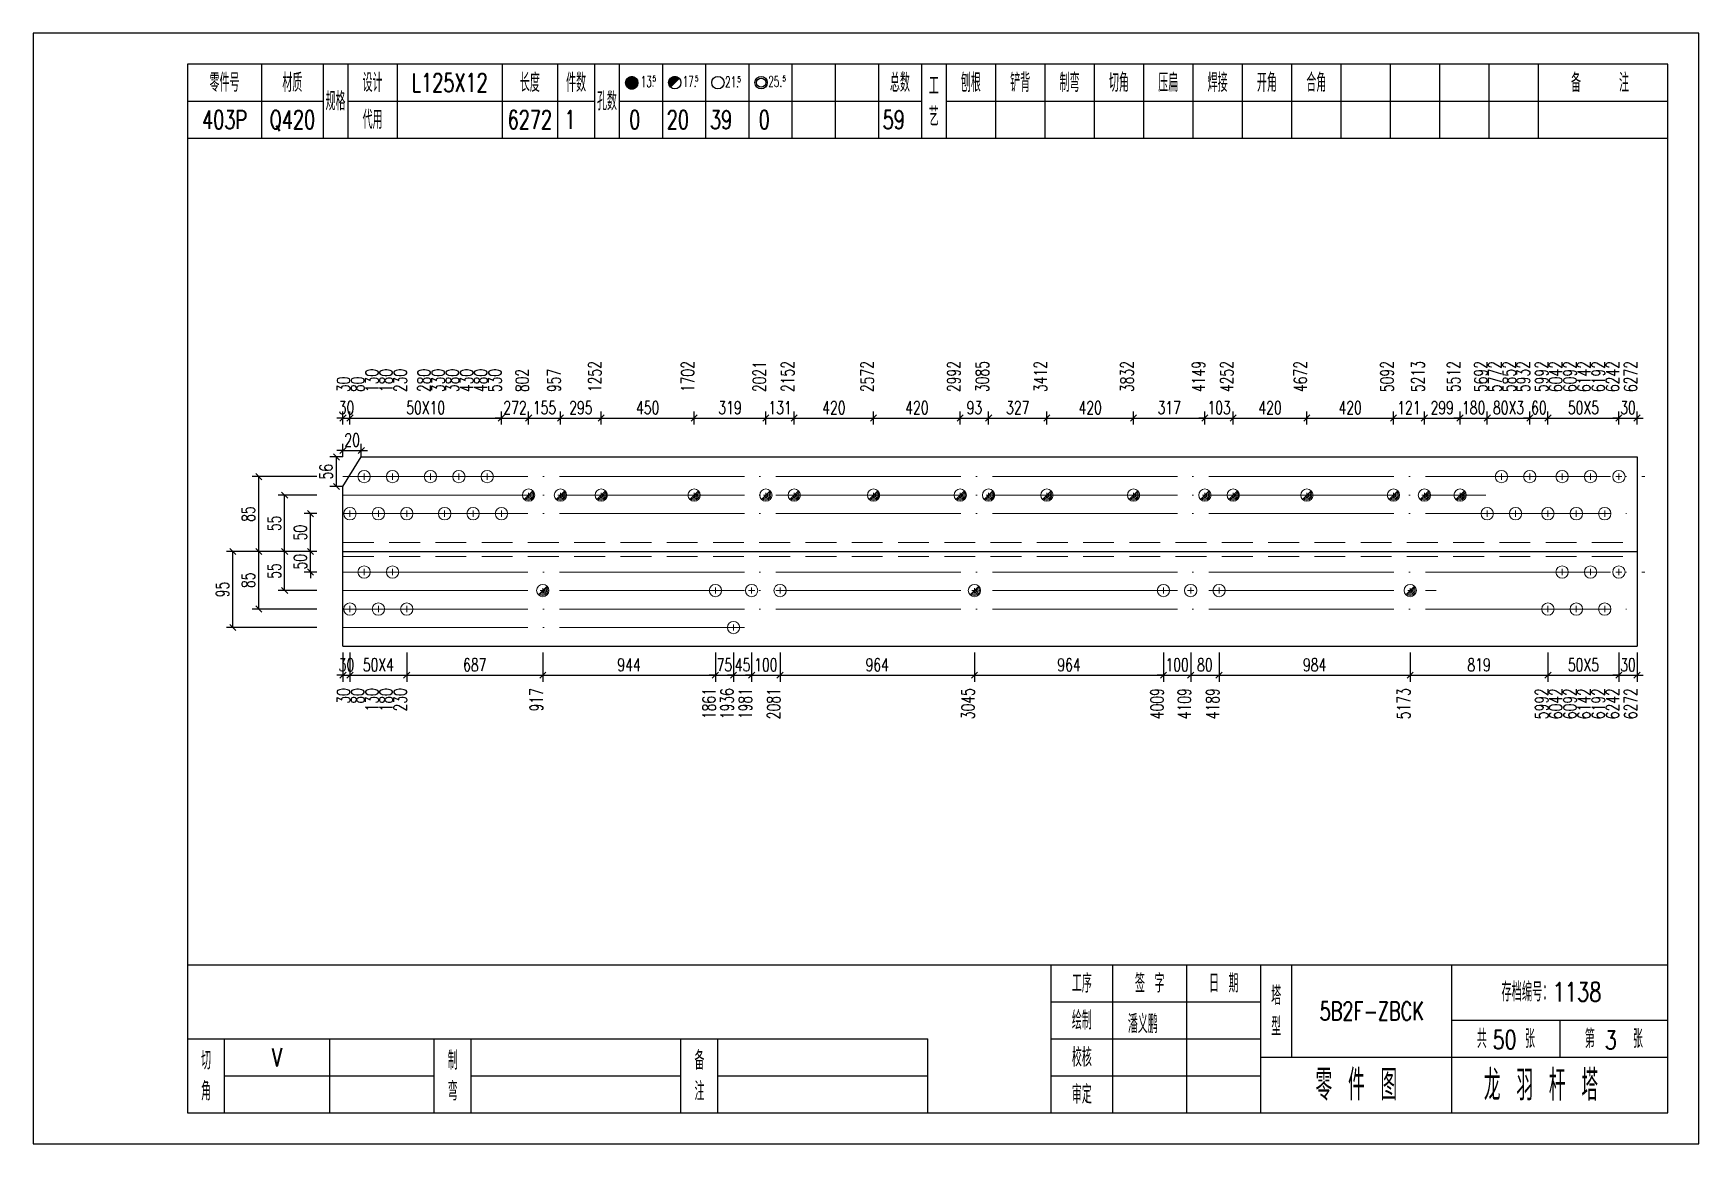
# Model space of a CAD drawing. Header units: millimetres. Extents: x 0 to 30240, y -10896 to -1348.
# Drawn here: x 540 to 810, y -3152.2 to -2972.2 of the extents above; entities that cross this region are included whole.
import ezdxf
from ezdxf.enums import TextEntityAlignment as Align

# ---------------------------------------------------------------- set-up
doc = ezdxf.new("R2010")
doc.units = ezdxf.units.MM
doc.header["$LTSCALE"] = 20
doc.header["$PDMODE"] = 1
doc.linetypes.add('DASHDOT2X', pattern=[1.75, 1.5, -0.125, 0, -0.125])
doc.linetypes.add('HIDDEN', pattern=[0.375, 0.25, -0.125])
for name, color, linetype, lineweight in [('1', 7, 'Continuous', 25), ('11', 3, 'Continuous', 13), ('2', 1, 'HIDDEN', 13), ('5', 1, 'Continuous', 13), ('7', 2, 'DASHDOT2X', 13)]:
    doc.layers.add(name, color=color, linetype=linetype, lineweight=lineweight)
doc.styles.get("Standard").update_dxf_attribs({"font": 'simplex', "width": 0.7, "bigfont": 'gbhzfs.shx'})
doc.styles.add('SYMBOL_TXT', font='txt.shx', dxfattribs={"width": 0.6})
doc.styles.add('TITLE_TXT', font='simplex.shx', dxfattribs={"width": 0.75, "height": 2.5, "bigfont": 'gbhzfs.shx'})
doc.dimstyles.get("Standard").update_dxf_attribs({"dimtxt": 2.1, "dimasz": 1, "dimexe": 1.05, "dimexo": 0, "dimgap": 0.63, "dimtad": 1, "dimzin": 0, "dimdsep": 46, "dimtxsty": 'standard', "dimblk": 'OBLIQUE', "dimblk1": 'OBLIQUE', "dimblk2": 'OBLIQUE', "dimcen": 0.09, "dimadec": 0, "dimazin": 0, "dimtfac": 1, "dimtdec": 1, "dimtix": 1, "dimtmove": 0, "dimatfit": 3, "dimfxl": 0, "dimtolj": 1, "dimtzin": 0, "dimarcsym": 0})
pattern_1 = [(0, (-3, 0), (0, 0.0125), [])]

msp = doc.modelspace()

# ---------------------------------------------------------------- texts
at = {"style": 'TITLE_TXT', "width": 0.75}
for s, p in [('50', (776.602, -3136.805)), ('3', (794.791, -3136.851))]:
    msp.add_text(s, height=3, dxfattribs=at).set_placement(p)
at = {"layer": '1', "width": 0.7}
for s, p in [('L125X12', (607.5, -2980.162)), ('403P', (571, -2986.162)), ('Q420', (582, -2986.162)), ('6272', (620.5, -2986.162)), ('1', (627, -2986.162)), ('0', (637.5, -2986.162)), ('20', (644.5, -2986.162)), ('39', (651.5, -2986.162)), ('0', (658.5, -2986.162)), ('59', (679.5, -2986.162)), ('V', (579.5, -3138.162))]:
    msp.add_text(s, height=3, dxfattribs=at).set_placement(p, align=Align.MIDDLE_CENTER)
for s, p in [('1252', (632.089, -3030.332)), ('1702', (647.137, -3030.332)), ('2021', (658.775, -3030.332)), ('2152', (663.372, -3030.332)), ('2572', (676.241, -3030.332)), ('2992', (690.293, -3030.332)), ('3085', (694.888, -3030.332)), ('3412', (704.338, -3030.332)), ('3832', (718.384, -3030.332)), ('4149', (729.96, -3030.332)), ('4252', (734.549, -3030.332)), ('4672', (746.483, -3030.332)), ('5092', (760.531, -3030.332)), ('5213', (765.535, -3030.332)), ('5512', (771.319, -3030.332)), ('5692', (775.73, -3030.332)), ('5772', (778.03, -3030.332)), ('5852', (780.33, -3030.332)), ('5932', (782.637, -3030.332)), ('5992', (785.576, -3030.332)), ('6042', (787.876, -3030.332)), ('6092', (790.176, -3030.332)), ('6142', (792.476, -3030.332)), ('6192', (794.776, -3030.332)), ('6242', (797.094, -3030.332)), ('6272', (800, -3030.332)), ('30', (591.34, -3030.332)), ('80', (593.64, -3030.332)), ('130', (595.94, -3030.332)), ('180', (598.24, -3030.332)), ('230', (600.54, -3030.332)), ('280', (604.39, -3030.332)), ('330', (606.69, -3030.332)), ('380', (608.99, -3030.332)), ('430', (611.29, -3030.332)), ('480', (613.59, -3030.332)), ('530', (615.89, -3030.332)), ('802', (620.307, -3030.332)), ('957', (625.468, -3030.332))]:
    msp.add_text(s, height=2.1, rotation=90, dxfattribs=at).set_placement(p)
for s, p in [('30', (591.34, -3078.317)), ('80', (593.64, -3078.317)), ('130', (595.94, -3078.317)), ('180', (598.24, -3078.317)), ('230', (600.54, -3078.317)), ('917', (622.625, -3078.317)), ('1861', (650.595, -3078.317)), ('1936', (653.517, -3078.317)), ('1981', (656.482, -3078.317)), ('2081', (661.073, -3078.317)), ('3045', (692.572, -3078.317)), ('4009', (723.245, -3078.317)), ('4109', (727.66, -3078.317)), ('4189', (732.252, -3078.317)), ('5173', (763.226, -3078.317)), ('5992', (785.576, -3078.317)), ('6042', (787.876, -3078.317)), ('6092', (790.176, -3078.317)), ('6142', (792.476, -3078.317)), ('6192', (794.776, -3078.317)), ('6242', (797.094, -3078.317)), ('6272', (800, -3078.317))]:
    msp.add_text(s, height=2.1, rotation=90, dxfattribs=at).set_placement(p, align=Align.RIGHT)
at = {"layer": '1', "insert": (757, -3130.662), "char_height": 3, "width": 26, "attachment_point": 5}
msp.add_mtext('5B2F-ZBCK', dxfattribs=at)

# ---------------------------------------------------------------- blocks, each defined once
blk = doc.blocks.new('_Oblique')
at = {"color": 0, "linetype": 'ByBlock', "lineweight": -2}
blk.add_line((-0.5, -0.5), (0.5, 0.5), dxfattribs=at)
blk = doc.blocks.new('*D6749')
at = {"layer": '1', "color": 0, "lineweight": -2}
for p, q in [((585.95, -3056.16), (583.9, -3056.16)), ((584.95, -3056.16), (584.95, -3055.16)), ((584.95, -3059.49), (584.95, -3056.16)), ((585.95, -3059.49), (583.9, -3059.49)), ((584.95, -3059.49), (584.95, -3060.49))]:
    blk.add_line(p, q, dxfattribs=at)
at = {"layer": 'Defpoints', "color": 0}
for p in [(584.95, -3056.16), (585.95, -3056.16), (585.95, -3059.49)]:
    blk.add_point(p, dxfattribs=at)
at = {"layer": '1', "color": 0, "lineweight": -2}
for p, rotation in [((584.95, -3056.16), 270), ((584.95, -3059.49), 90)]:
    blk.add_blockref('_Oblique', p, dxfattribs=dict(at, rotation=rotation))
at = {"layer": '1', "color": 0, "insert": (583.27, -3057.83), "char_height": 2.1, "attachment_point": 5, "rotation": 90}
blk.add_mtext('\\A1;50', dxfattribs=at)
blk = doc.blocks.new('*D6750')
at = {"layer": '11', "color": 0, "lineweight": -2}
for p, q in [((590.2, -3039.78), (589.2, -3039.78)), ((590.2, -3040.83), (590.2, -3038.73)), ((590.2, -3039.78), (593.18, -3039.78)), ((593.18, -3040.83), (593.18, -3038.73)), ((593.18, -3039.78), (594.18, -3039.78))]:
    blk.add_line(p, q, dxfattribs=at)
at = {"layer": 'Defpoints', "color": 0}
for p in [(593.18, -3039.78), (590.2, -3040.83), (593.18, -3040.83)]:
    blk.add_point(p, dxfattribs=at)
at = {"layer": '11', "color": 0, "lineweight": -2}
blk.add_blockref('_Oblique', (590.2, -3039.78), dxfattribs=at)
at = {"layer": '11', "color": 0, "lineweight": -2, "rotation": 180}
blk.add_blockref('_Oblique', (593.18, -3039.78), dxfattribs=at)
at = {"layer": '11', "color": 0, "insert": (591.69, -3038.1), "char_height": 2.1, "attachment_point": 5}
blk.add_mtext('\\A1;20', dxfattribs=at)
blk = doc.blocks.new('*D6752')
at = {"layer": '11', "color": 0, "lineweight": -2}
for p, q in [((797.06, -3034.53), (796.06, -3034.53)), ((797.06, -3035.58), (797.06, -3033.48)), ((797.06, -3034.53), (800, -3034.53)), ((800, -3035.58), (800, -3033.48)), ((800, -3034.53), (801, -3034.53))]:
    blk.add_line(p, q, dxfattribs=at)
at = {"layer": 'Defpoints', "color": 0}
for p in [(800, -3034.53), (797.06, -3035.58), (800, -3035.58)]:
    blk.add_point(p, dxfattribs=at)
at = {"layer": '11', "color": 0, "lineweight": -2}
blk.add_blockref('_Oblique', (797.06, -3034.53), dxfattribs=at)
at = {"layer": '11', "color": 0, "lineweight": -2, "rotation": 180}
blk.add_blockref('_Oblique', (800, -3034.53), dxfattribs=at)
at = {"layer": '11', "color": 0, "insert": (798.53, -3032.85), "char_height": 2.1, "attachment_point": 5}
blk.add_mtext('\\A1;30', dxfattribs=at)
blk = doc.blocks.new('*D6754')
at = {"layer": '11', "color": 0, "lineweight": -2}
for p, q in [((782.62, -3034.53), (781.62, -3034.53)), ((782.62, -3035.58), (782.62, -3033.48)), ((782.62, -3034.53), (785.56, -3034.53)), ((785.56, -3035.58), (785.56, -3033.48)), ((785.56, -3034.53), (786.56, -3034.53))]:
    blk.add_line(p, q, dxfattribs=at)
at = {"layer": 'Defpoints', "color": 0}
for p in [(785.56, -3034.53), (782.62, -3035.58), (785.56, -3035.58)]:
    blk.add_point(p, dxfattribs=at)
at = {"layer": '11', "color": 0, "lineweight": -2}
blk.add_blockref('_Oblique', (782.62, -3034.53), dxfattribs=at)
at = {"layer": '11', "color": 0, "lineweight": -2, "rotation": 180}
blk.add_blockref('_Oblique', (785.56, -3034.53), dxfattribs=at)
at = {"layer": '11', "color": 0, "insert": (784.09, -3032.85), "char_height": 2.1, "attachment_point": 5}
blk.add_mtext('\\A1;60', dxfattribs=at)
blk = doc.blocks.new('*D6756')
at = {"layer": '11', "color": 0, "lineweight": -2}
for p, q in [((771.31, -3034.53), (770.31, -3034.53)), ((771.31, -3035.58), (771.31, -3033.48)), ((771.31, -3034.53), (775.72, -3034.53)), ((775.72, -3035.58), (775.72, -3033.48)), ((775.72, -3034.53), (776.72, -3034.53))]:
    blk.add_line(p, q, dxfattribs=at)
at = {"layer": 'Defpoints', "color": 0}
for p in [(775.72, -3034.53), (771.31, -3035.58), (775.72, -3035.58)]:
    blk.add_point(p, dxfattribs=at)
at = {"layer": '11', "color": 0, "lineweight": -2}
blk.add_blockref('_Oblique', (771.31, -3034.53), dxfattribs=at)
at = {"layer": '11', "color": 0, "lineweight": -2, "rotation": 180}
blk.add_blockref('_Oblique', (775.72, -3034.53), dxfattribs=at)
at = {"layer": '11', "color": 0, "insert": (773.51, -3032.85), "char_height": 2.1, "attachment_point": 5}
blk.add_mtext('\\A1;180', dxfattribs=at)
blk = doc.blocks.new('*D6761')
at = {"layer": '11', "color": 0, "lineweight": -2}
for p, q in [((729.94, -3034.53), (728.94, -3034.53)), ((729.94, -3035.58), (729.94, -3033.48)), ((729.94, -3034.53), (734.54, -3034.53)), ((734.54, -3035.58), (734.54, -3033.48)), ((734.54, -3034.53), (735.54, -3034.53))]:
    blk.add_line(p, q, dxfattribs=at)
at = {"layer": 'Defpoints', "color": 0}
for p in [(734.54, -3034.53), (729.94, -3035.58), (734.54, -3035.58)]:
    blk.add_point(p, dxfattribs=at)
at = {"layer": '11', "color": 0, "lineweight": -2}
blk.add_blockref('_Oblique', (729.94, -3034.53), dxfattribs=at)
at = {"layer": '11', "color": 0, "lineweight": -2, "rotation": 180}
blk.add_blockref('_Oblique', (734.54, -3034.53), dxfattribs=at)
at = {"layer": '11', "color": 0, "insert": (732.24, -3032.85), "char_height": 2.1, "attachment_point": 5}
blk.add_mtext('\\A1;103', dxfattribs=at)
blk = doc.blocks.new('*D6773')
at = {"layer": '11', "color": 0, "lineweight": -2}
for p, q in [((615.89, -3034.53), (614.89, -3034.53)), ((615.89, -3035.58), (615.89, -3033.48)), ((615.89, -3034.53), (620.3, -3034.53)), ((620.3, -3035.58), (620.3, -3033.48)), ((620.3, -3034.53), (621.3, -3034.53))]:
    blk.add_line(p, q, dxfattribs=at)
at = {"layer": 'Defpoints', "color": 0}
for p in [(620.3, -3034.53), (615.89, -3035.58), (620.3, -3035.58)]:
    blk.add_point(p, dxfattribs=at)
at = {"layer": '11', "color": 0, "lineweight": -2}
blk.add_blockref('_Oblique', (615.89, -3034.53), dxfattribs=at)
at = {"layer": '11', "color": 0, "lineweight": -2, "rotation": 180}
blk.add_blockref('_Oblique', (620.3, -3034.53), dxfattribs=at)
at = {"layer": '11', "color": 0, "insert": (618.1, -3032.85), "char_height": 2.1, "attachment_point": 5}
blk.add_mtext('\\A1;272', dxfattribs=at)
blk = doc.blocks.new('*D6775')
at = {"layer": '11', "color": 0, "lineweight": -2}
for p, q in [((590.2, -3034.53), (589.2, -3034.53)), ((590.2, -3035.58), (590.2, -3033.48)), ((590.2, -3034.53), (591.34, -3034.53)), ((591.34, -3035.58), (591.34, -3033.48)), ((591.34, -3034.53), (592.34, -3034.53))]:
    blk.add_line(p, q, dxfattribs=at)
at = {"layer": 'Defpoints', "color": 0}
for p in [(591.34, -3034.53), (590.2, -3035.58), (591.34, -3035.58)]:
    blk.add_point(p, dxfattribs=at)
at = {"layer": '11', "color": 0, "lineweight": -2}
blk.add_blockref('_Oblique', (590.2, -3034.53), dxfattribs=at)
at = {"layer": '11', "color": 0, "lineweight": -2, "rotation": 180}
blk.add_blockref('_Oblique', (591.34, -3034.53), dxfattribs=at)
at = {"layer": '11', "color": 0, "insert": (590.77, -3032.85), "char_height": 2.1, "attachment_point": 5}
blk.add_mtext('\\A1;30', dxfattribs=at)
blk = doc.blocks.new('*D6776')
at = {"layer": '11', "color": 0, "lineweight": -2}
for p, q in [((797.06, -3072.54), (797.06, -3077.27)), ((800, -3072.54), (800, -3077.27)), ((797.06, -3076.22), (796.06, -3076.22)), ((797.06, -3076.22), (800, -3076.22)), ((800, -3076.22), (801, -3076.22))]:
    blk.add_line(p, q, dxfattribs=at)
at = {"layer": 'Defpoints', "color": 0}
for p in [(797.06, -3072.54), (800, -3072.54), (800, -3076.22)]:
    blk.add_point(p, dxfattribs=at)
at = {"layer": '11', "color": 0, "lineweight": -2}
blk.add_blockref('_Oblique', (797.06, -3076.22), dxfattribs=at)
at = {"layer": '11', "color": 0, "lineweight": -2, "rotation": 180}
blk.add_blockref('_Oblique', (800, -3076.22), dxfattribs=at)
at = {"layer": '11', "color": 0, "insert": (798.53, -3074.54), "char_height": 2.1, "attachment_point": 5}
blk.add_mtext('\\A1;30', dxfattribs=at)
blk = doc.blocks.new('*D6781')
at = {"layer": '11', "color": 0, "lineweight": -2}
for p, q in [((723.23, -3072.54), (723.23, -3077.27)), ((727.64, -3072.54), (727.64, -3077.27)), ((723.23, -3076.22), (722.23, -3076.22)), ((723.23, -3076.22), (727.64, -3076.22)), ((727.64, -3076.22), (728.64, -3076.22))]:
    blk.add_line(p, q, dxfattribs=at)
at = {"layer": 'Defpoints', "color": 0}
for p in [(723.23, -3072.54), (727.64, -3072.54), (727.64, -3076.22)]:
    blk.add_point(p, dxfattribs=at)
at = {"layer": '11', "color": 0, "lineweight": -2}
blk.add_blockref('_Oblique', (723.23, -3076.22), dxfattribs=at)
at = {"layer": '11', "color": 0, "lineweight": -2, "rotation": 180}
blk.add_blockref('_Oblique', (727.64, -3076.22), dxfattribs=at)
at = {"layer": '11', "color": 0, "insert": (725.43, -3074.54), "char_height": 2.1, "attachment_point": 5}
blk.add_mtext('\\A1;100', dxfattribs=at)
blk = doc.blocks.new('*D6784')
at = {"layer": '11', "color": 0, "lineweight": -2}
for p, q in [((656.46, -3072.54), (656.46, -3077.27)), ((661.06, -3072.54), (661.06, -3077.27)), ((656.46, -3076.22), (655.46, -3076.22)), ((656.46, -3076.22), (661.06, -3076.22)), ((661.06, -3076.22), (662.06, -3076.22))]:
    blk.add_line(p, q, dxfattribs=at)
at = {"layer": 'Defpoints', "color": 0}
for p in [(656.46, -3072.54), (661.06, -3072.54), (661.06, -3076.22)]:
    blk.add_point(p, dxfattribs=at)
at = {"layer": '11', "color": 0, "lineweight": -2}
blk.add_blockref('_Oblique', (656.46, -3076.22), dxfattribs=at)
at = {"layer": '11', "color": 0, "lineweight": -2, "rotation": 180}
blk.add_blockref('_Oblique', (661.06, -3076.22), dxfattribs=at)
at = {"layer": '11', "color": 0, "insert": (658.76, -3074.54), "char_height": 2.1, "attachment_point": 5}
blk.add_mtext('\\A1;100', dxfattribs=at)
blk = doc.blocks.new('*D6785')
at = {"layer": '11', "color": 0, "lineweight": -2}
for p, q in [((653.52, -3072.54), (653.52, -3077.27)), ((656.46, -3072.54), (656.46, -3077.27)), ((653.52, -3076.22), (652.52, -3076.22)), ((653.52, -3076.22), (656.46, -3076.22)), ((656.46, -3076.22), (657.46, -3076.22))]:
    blk.add_line(p, q, dxfattribs=at)
at = {"layer": 'Defpoints', "color": 0}
for p in [(653.52, -3072.54), (656.46, -3072.54), (656.46, -3076.22)]:
    blk.add_point(p, dxfattribs=at)
at = {"layer": '11', "color": 0, "lineweight": -2}
blk.add_blockref('_Oblique', (653.52, -3076.22), dxfattribs=at)
at = {"layer": '11', "color": 0, "lineweight": -2, "rotation": 180}
blk.add_blockref('_Oblique', (656.46, -3076.22), dxfattribs=at)
at = {"layer": '11', "color": 0, "insert": (654.99, -3074.54), "char_height": 2.1, "attachment_point": 5}
blk.add_mtext('\\A1;45', dxfattribs=at)
blk = doc.blocks.new('*D6786')
at = {"layer": '11', "color": 0, "lineweight": -2}
for p, q in [((650.58, -3072.54), (650.58, -3077.27)), ((653.52, -3072.54), (653.52, -3077.27)), ((650.58, -3076.22), (649.58, -3076.22)), ((650.58, -3076.22), (653.52, -3076.22)), ((653.52, -3076.22), (654.52, -3076.22))]:
    blk.add_line(p, q, dxfattribs=at)
at = {"layer": 'Defpoints', "color": 0}
for p in [(650.58, -3072.54), (653.52, -3072.54), (653.52, -3076.22)]:
    blk.add_point(p, dxfattribs=at)
at = {"layer": '11', "color": 0, "lineweight": -2}
blk.add_blockref('_Oblique', (650.58, -3076.22), dxfattribs=at)
at = {"layer": '11', "color": 0, "lineweight": -2, "rotation": 180}
blk.add_blockref('_Oblique', (653.52, -3076.22), dxfattribs=at)
at = {"layer": '11', "color": 0, "insert": (652.05, -3074.54), "char_height": 2.1, "attachment_point": 5}
blk.add_mtext('\\A1;75', dxfattribs=at)
blk = doc.blocks.new('*D6790')
at = {"layer": '11', "color": 0, "lineweight": -2}
for p, q in [((590.2, -3072.54), (590.2, -3077.27)), ((591.34, -3072.54), (591.34, -3077.27)), ((590.2, -3076.22), (589.2, -3076.22)), ((590.2, -3076.22), (591.34, -3076.22)), ((591.34, -3076.22), (592.34, -3076.22))]:
    blk.add_line(p, q, dxfattribs=at)
at = {"layer": 'Defpoints', "color": 0}
for p in [(590.2, -3072.54), (591.34, -3072.54), (591.34, -3076.22)]:
    blk.add_point(p, dxfattribs=at)
at = {"layer": '11', "color": 0, "lineweight": -2}
blk.add_blockref('_Oblique', (590.2, -3076.22), dxfattribs=at)
at = {"layer": '11', "color": 0, "lineweight": -2, "rotation": 180}
blk.add_blockref('_Oblique', (591.34, -3076.22), dxfattribs=at)
at = {"layer": '11', "color": 0, "insert": (590.77, -3074.54), "char_height": 2.1, "attachment_point": 5}
blk.add_mtext('\\A1;30', dxfattribs=at)
blk = doc.blocks.new('M20')
for p, q in [((-0.5, 0), (0.5, 0)), ((0, -0.5), (0, 0.5))]:
    blk.add_line(p, q)
blk.add_circle((0, 0), 1)
blk = doc.blocks.new('M16')
for p, q in [((-0.71, -0.71), (0.71, 0.71)), ((-0.4, 0), (0.4, 0)), ((0, 0.4), (0, -0.4))]:
    blk.add_line(p, q)
blk.add_circle((0, 0), 1)
for radius in [0.8, 0.6, 0.4, 0.2]:
    blk.add_arc((0, 0), radius, 225, 45)
blk = doc.blocks.new('M12_HOLE')
h = blk.add_hatch()
h.set_pattern_fill('LINE', scale=0.1, style=0)
h.set_pattern_definition(pattern_1)
h.paths.add_polyline_path([(-5, 0, 1), (-1, 0, 1)])
at = {"color": 7}
blk.add_circle((-3, 0), 2, dxfattribs=at)
at = {"color": 7, "attachment_point": 1, "style": 'SYMBOL_TXT'}
for s, insert, char_height, width in [('13\\f??|b0|i0|c0|p54;.', (-0.12, 2.11), 3.5, 5.7075), ('5', (3.74, 2.26), 1.8, 2.9309)]:
    blk.add_mtext(s, dxfattribs=dict(at, insert=insert, char_height=char_height, width=width))
blk = doc.blocks.new('M16_HOLE')
h = blk.add_hatch()
h.set_pattern_fill('LINE', scale=0.1, style=0)
h.set_pattern_definition(pattern_1)
h.paths.add_polyline_path([(-1.59, 1.41, 0.668179), (-5, 0, 0.198912), (-4.41, -1.41)])
at = {"color": 7}
blk.add_circle((-3, 0), 2, dxfattribs=at)
at = {"color": 7, "attachment_point": 1, "style": 'SYMBOL_TXT'}
for s, insert, char_height, width in [('17.', (-0.44, 2.13), 3.5, 6.3164), ('5', (3.56, 2.25), 1.8, 1.822)]:
    blk.add_mtext(s, dxfattribs=dict(at, insert=insert, char_height=char_height, width=width))
blk = doc.blocks.new('M20_HOLE')
at = {"color": 7}
blk.add_circle((-3, 0), 2, dxfattribs=at)
at = {"color": 7, "attachment_point": 1, "style": 'SYMBOL_TXT'}
for s, insert, char_height, width in [('21.', (-0.69, 2.01), 3.5, 6.0735), ('5', (3.32, 2.01), 1.8, 1.4576)]:
    blk.add_mtext(s, dxfattribs=dict(at, insert=insert, char_height=char_height, width=width))
blk = doc.blocks.new('M24_HOLE')
at = {"color": 7}
for radius in [2, 1.5]:
    blk.add_circle((-3, 0), radius, dxfattribs=at)
at = {"color": 7, "attachment_point": 1, "style": 'SYMBOL_TXT'}
for s, insert, char_height, width in [('25.', (-0.69, 2.13), 3.5, 2.4294), ('5', (3.93, 2.25), 1.8, 1.9435)]:
    blk.add_mtext(s, dxfattribs=dict(at, insert=insert, char_height=char_height, width=width))
blk = doc.blocks.new('JgCard')
for p, q in [((270, 180), (0, 180)), ((0, 180), (0, 0)), ((270, 0), (270, 180)), ((265, 175), (25, 175)), ((25, 175), (25, 5)), ((37, 175), (37, 163)), ((47, 175), (47, 163)), ((51, 175), (51, 163)), ((59, 175), (59, 163)), ((76, 175), (76, 163)), ((85, 175), (85, 163)), ((91, 175), (91, 163)), ((95, 175), (95, 163)), ((102, 175), (102, 163)), ((109, 175), (109, 163)), ((116, 175), (116, 163)), ((123, 175), (123, 163)), ((130, 175), (130, 163)), ((137, 175), (137, 163)), ((144, 175), (144, 163)), ((148, 175), (148, 163)), ((156, 175), (156, 163)), ((164, 175), (164, 163)), ((172, 175), (172, 163)), ((180, 175), (180, 163)), ((188, 175), (188, 163)), ((196, 175), (196, 163)), ((204, 175), (204, 163)), ((212, 175), (212, 163)), ((220, 175), (220, 163)), ((228, 175), (228, 163)), ((236, 175), (236, 163)), ((244, 175), (244, 163)), ((265, 5), (265, 175)), ((25, 169), (47, 169)), ((51, 169), (91, 169)), ((95, 169), (144, 169)), ((148, 169), (265, 169)), ((25, 163), (265, 163)), ((25, 29), (265, 29)), ((165, 5), (165, 29)), ((175, 5), (175, 29)), ((187, 5), (187, 29)), ((199, 5), (199, 29)), ((204, 29), (204, 14)), ((230, 5), (230, 29)), ((165, 23), (199, 23)), ((230, 20), (265, 20)), ((247.5, 20), (247.5, 14)), ((25, 17), (145, 17)), ((31, 5), (31, 17)), ((48, 17), (48, 5)), ((65, 5), (65, 17)), ((71, 5), (71, 17)), ((105, 5), (105, 17)), ((111, 5), (111, 17)), ((145, 5), (145, 17)), ((165, 17), (199, 17)), ((199, 14), (265, 14)), ((31, 11), (65, 11)), ((71, 11), (105, 11)), ((111, 11), (145, 11)), ((165, 11), (199, 11)), ((25, 5), (265, 5)), ((0, 0), (270, 0))]:
    blk.add_line(p, q)
blk.add_lwpolyline([(96.03, 171.99, -1), (98.03, 171.99, -1)], format="xyb", close=True)
blk.add_point((145, 96))
at = {"xscale": 0.5, "yscale": 0.5, "zscale": 0.5}
for name, p in [('M12_HOLE', (98.53, 171.99)), ('M16_HOLE', (105.5, 172)), ('M20_HOLE', (112.5, 172)), ('M24_HOLE', (119.5, 172))]:
    blk.add_blockref(name, p, dxfattribs=at)
at = {"style": 'TITLE_TXT', "width": 0.75}
for s, height, p in [('存档编号：1138', 3.076, (238.02, 23.07)), ('潘义鹏', 3, (177.45, 17.91)), ('龙 羽 杆 塔', 5, (235.17, 6.97))]:
    blk.add_text(s, height=height, dxfattribs=at).set_placement(p)
at = {"attachment_point": 5, "style": 'TITLE_TXT'}
for s, insert, char_height, width in [('零件号', (31, 172), 3, 15), ('材质', (42, 172), 3, 8), ('设计', (55, 172), 3, 8), ('长度', (80.5, 172), 3, 8), ('件数', (88, 172), 3, 6), ('总数', (140.5, 172), 3, 7), ('工\\P艺', (146, 169), 3, 4), ('刨根', (152, 172), 3, 8), ('铲背', (160, 172), 3, 8), ('制弯', (168, 172), 3, 8), ('切角', (176, 172), 3, 8), ('压扁', (184, 172), 3, 8), ('焊接', (192, 172), 3, 8), ('开角', (200, 172), 3, 8), ('合角', (208, 172), 3, 8), ('备    注', (254, 172), 3, 22), ('规格', (49, 169), 3, 4), ('孔数', (93, 169), 3, 4), ('代用', (55, 166), 3, 8), ('工序', (170, 26), 3, 10), ('签 字', (181, 26), 3, 12), ('日 期', (193, 26), 3, 12), ('塔\\P型', (201.5, 21.5), 3, 5), ('绘制', (170, 20), 3, 10), ('共    张', (238.75, 17), 3, 17.5), ('第    张', (256.25, 17), 3, 17.5), ('切\\P角', (28, 11), 3, 6), ('制\\P弯', (68, 11), 3, 6), ('备\\P注', (108, 11), 3, 6), ('校核', (170, 14), 3, 10), ('零 件 图', (214.5, 9.5), 5, 31), ('审定', (170, 8), 3, 10)]:
    blk.add_mtext(s, dxfattribs=dict(at, insert=insert, char_height=char_height, width=width))

# ---------------------------------------------------------------- dimensions: what is measured, and where the dimension line sits
at = {"layer": '1'}
for base, p1, p2, text in [((576.55, -3044.03), (585.95, -3056.162), (585.95, -3044.03), '85'), ((580.75, -3047.03), (585.95, -3056.162), (585.95, -3047.03), '55'), ((584.95, -3050.03), (585.95, -3056.162), (585.95, -3050.03), '50'), ((572.35, -3056.162), (585.95, -3068.492), (585.95, -3056.162), '95'), ((576.55, -3056.162), (585.95, -3065.492), (585.95, -3056.162), '85'), ((580.75, -3056.162), (585.95, -3062.492), (585.95, -3056.162), '55')]:
    msp.add_linear_dim(base=base, p1=p1, p2=p2, angle=90, text=text, dimstyle='standard', dxfattribs=at).render()
dim = msp.add_linear_dim(base=(584.95, -3056.162), p1=(585.95, -3059.492), p2=(585.95, -3056.162), angle=90, text='50', dimstyle='standard', dxfattribs=at)
dim.commit()
dim.dimension.update_dxf_attribs({"geometry": '*D6749', "text_midpoint": (583.27, -3057.827)})
at = {"layer": '11'}
for base, p1, p2, text, picture, middle in [((591.34, -3034.532), (590.2, -3035.582), (591.34, -3035.582), '30', '*D6775', (590.77, -3032.852)), ((620.3, -3034.532), (615.89, -3035.582), (620.3, -3035.582), '272', '*D6773', (618.095, -3032.852)), ((734.539, -3034.532), (729.939, -3035.582), (734.539, -3035.582), '103', '*D6761', (732.239, -3032.852)), ((775.72, -3034.532), (771.31, -3035.582), (775.72, -3035.582), '180', '*D6756', (773.515, -3032.852)), ((785.56, -3034.532), (782.62, -3035.582), (785.56, -3035.582), '60', '*D6754', (784.09, -3032.852)), ((800, -3034.532), (797.06, -3035.582), (800, -3035.582), '30', '*D6752', (798.53, -3032.852)), ((593.18, -3039.782), (590.2, -3040.832), (593.18, -3040.832), '20', '*D6750', (591.69, -3038.102)), ((591.34, -3076.217), (590.2, -3072.542), (591.34, -3072.542), '30', '*D6790', (590.77, -3074.537)), ((653.521, -3076.217), (650.581, -3072.542), (653.521, -3072.542), '75', '*D6786', (652.051, -3074.537)), ((656.461, -3076.217), (653.521, -3072.542), (656.461, -3072.542), '45', '*D6785', (654.991, -3074.537)), ((661.061, -3076.217), (656.461, -3072.542), (661.061, -3072.542), '100', '*D6784', (658.761, -3074.537)), ((727.639, -3076.217), (723.229, -3072.542), (727.639, -3072.542), '100', '*D6781', (725.434, -3074.537)), ((800, -3076.217), (797.06, -3072.542), (800, -3072.542), '30', '*D6776', (798.53, -3074.537))]:
    dim = msp.add_linear_dim(base=base, p1=p1, p2=p2, text=text, dimstyle='standard', dxfattribs=at)
    dim.commit()
    dim.dimension.update_dxf_attribs({"geometry": picture, "text_midpoint": middle})
for base, p1, p2, text in [((615.89, -3034.532), (591.34, -3035.582), (615.89, -3035.582), '50X10'), ((625.46, -3034.532), (620.3, -3035.582), (625.46, -3035.582), '155'), ((632.077, -3034.532), (625.46, -3035.582), (632.077, -3035.582), '295'), ((647.129, -3034.532), (632.077, -3035.582), (647.129, -3035.582), '450'), ((658.761, -3034.532), (647.129, -3035.582), (658.761, -3035.582), '319'), ((663.361, -3034.532), (658.761, -3035.582), (663.361, -3035.582), '131'), ((676.229, -3034.532), (663.361, -3035.582), (676.229, -3035.582), '420'), ((690.278, -3034.532), (676.229, -3035.582), (690.278, -3035.582), '420'), ((694.878, -3034.532), (690.278, -3035.582), (694.878, -3035.582), '93'), ((704.326, -3034.532), (694.878, -3035.582), (704.326, -3035.582), '327'), ((718.374, -3034.532), (704.326, -3035.582), (718.374, -3035.582), '420'), ((729.939, -3034.532), (718.374, -3035.582), (729.939, -3035.582), '317'), ((746.471, -3034.532), (734.539, -3035.582), (746.471, -3035.582), '420'), ((760.519, -3034.532), (746.471, -3035.582), (760.519, -3035.582), '420'), ((765.528, -3034.532), (760.519, -3035.582), (765.528, -3035.582), '121'), ((771.31, -3034.532), (765.528, -3035.582), (771.31, -3035.582), '299'), ((782.62, -3034.532), (775.72, -3035.582), (782.62, -3035.582), '80X3'), ((797.06, -3034.532), (785.56, -3035.582), (797.06, -3035.582), '50X5'), ((600.54, -3076.217), (591.34, -3072.542), (600.54, -3072.542), '50X4'), ((622.6, -3076.217), (600.54, -3072.542), (622.6, -3072.542), '687'), ((650.581, -3076.217), (622.6, -3072.542), (650.581, -3072.542), '944'), ((692.578, -3076.217), (661.061, -3072.542), (692.578, -3072.542), '964'), ((723.229, -3076.217), (692.578, -3072.542), (723.229, -3072.542), '964'), ((732.239, -3076.217), (727.639, -3072.542), (732.239, -3072.542), '80'), ((763.228, -3076.217), (732.239, -3072.542), (763.228, -3072.542), '984'), ((785.56, -3076.217), (763.228, -3072.542), (785.56, -3072.542), '819'), ((797.06, -3076.217), (785.56, -3072.542), (797.06, -3072.542), '50X5')]:
    msp.add_linear_dim(base=base, p1=p1, p2=p2, text=text, dimstyle='standard', dxfattribs=at).render()
msp.add_linear_dim(base=(589.15, -3040.832), p1=(590.2, -3045.63), p2=(590.2, -3040.832), angle=90, text='56', dimstyle='standard', dxfattribs=at).render()

# ---------------------------------------------------------------- linework, layer by layer
at = {"layer": '1'}
for p, q in [((590.2, -3045.63), (593.18, -3040.832)), ((593.18, -3040.832), (800, -3040.832)), ((800, -3040.832), (800, -3071.492)), ((590.2, -3056.162), (590.2, -3045.63)), ((590.2, -3056.162), (800, -3056.162)), ((590.2, -3071.492), (590.2, -3056.162)), ((590.2, -3071.492), (800, -3071.492))]:
    msp.add_line(p, q, dxfattribs=at)
at = {"layer": '2'}
for p, q in [((590.2, -3054.691), (800, -3054.691)), ((590.2, -3056.962), (800, -3056.962))]:
    msp.add_line(p, q, dxfattribs=at)
at = {"layer": '7'}
for p, q in [((590.2, -3044.03), (801.26, -3044.03)), ((590.2, -3047.03), (775.51, -3047.03)), ((590.2, -3050.03), (798.96, -3050.03)), ((590.2, -3059.492), (801.26, -3059.492)), ((590.2, -3062.492), (767.428, -3062.492)), ((590.2, -3065.492), (798.96, -3065.492)), ((590.2, -3068.492), (657.721, -3068.492))]:
    msp.add_line(p, q, dxfattribs=at)

# ---------------------------------------------------------------- block references
at = {"layer": '1'}
msp.add_blockref('JgCard', (540, -3152.162), dxfattribs=at)
at = {"layer": '5'}
for name, p in [('M20', (593.64, -3044.03)), ('M20', (598.24, -3044.03)), ('M20', (604.39, -3044.03)), ('M20', (608.99, -3044.03)), ('M20', (613.59, -3044.03)), ('M20', (778.02, -3044.03)), ('M20', (782.62, -3044.03)), ('M20', (787.86, -3044.03)), ('M20', (792.46, -3044.03)), ('M20', (797.06, -3044.03)), ('M16', (620.3, -3047.03)), ('M16', (625.46, -3047.03)), ('M16', (632.077, -3047.03)), ('M16', (647.129, -3047.03)), ('M16', (658.761, -3047.03)), ('M16', (663.361, -3047.03)), ('M16', (676.229, -3047.03)), ('M16', (690.278, -3047.03)), ('M16', (694.878, -3047.03)), ('M16', (704.326, -3047.03)), ('M16', (718.374, -3047.03)), ('M16', (729.939, -3047.03)), ('M16', (734.539, -3047.03)), ('M16', (746.471, -3047.03)), ('M16', (760.519, -3047.03)), ('M16', (765.528, -3047.03)), ('M16', (771.31, -3047.03)), ('M20', (591.34, -3050.03)), ('M20', (595.94, -3050.03)), ('M20', (600.54, -3050.03)), ('M20', (606.69, -3050.03)), ('M20', (611.29, -3050.03)), ('M20', (615.89, -3050.03)), ('M20', (775.72, -3050.03)), ('M20', (780.32, -3050.03)), ('M20', (785.56, -3050.03)), ('M20', (790.16, -3050.03)), ('M20', (794.76, -3050.03)), ('M20', (593.64, -3059.492)), ('M20', (598.24, -3059.492)), ('M20', (787.86, -3059.492)), ('M20', (792.46, -3059.492)), ('M20', (797.06, -3059.492)), ('M16', (622.6, -3062.492)), ('M20', (650.581, -3062.492)), ('M20', (656.461, -3062.492)), ('M20', (661.061, -3062.492)), ('M16', (692.578, -3062.492)), ('M20', (723.229, -3062.492)), ('M20', (727.639, -3062.492)), ('M20', (732.239, -3062.492)), ('M16', (763.228, -3062.492)), ('M20', (591.34, -3065.492)), ('M20', (595.94, -3065.492)), ('M20', (600.54, -3065.492)), ('M20', (785.56, -3065.492)), ('M20', (790.16, -3065.492)), ('M20', (794.76, -3065.492)), ('M20', (653.521, -3068.492))]:
    msp.add_blockref(name, p, dxfattribs=at)

msp.set_redraw_order([(e.dxf.handle, doc.entitydb.next_handle()) for e in msp.query("TEXT MTEXT ATTDEF DIMENSION ARC_DIMENSION")])  # texts and dimensions are drawn at this point

doc.saveas('drawing.dxf')
